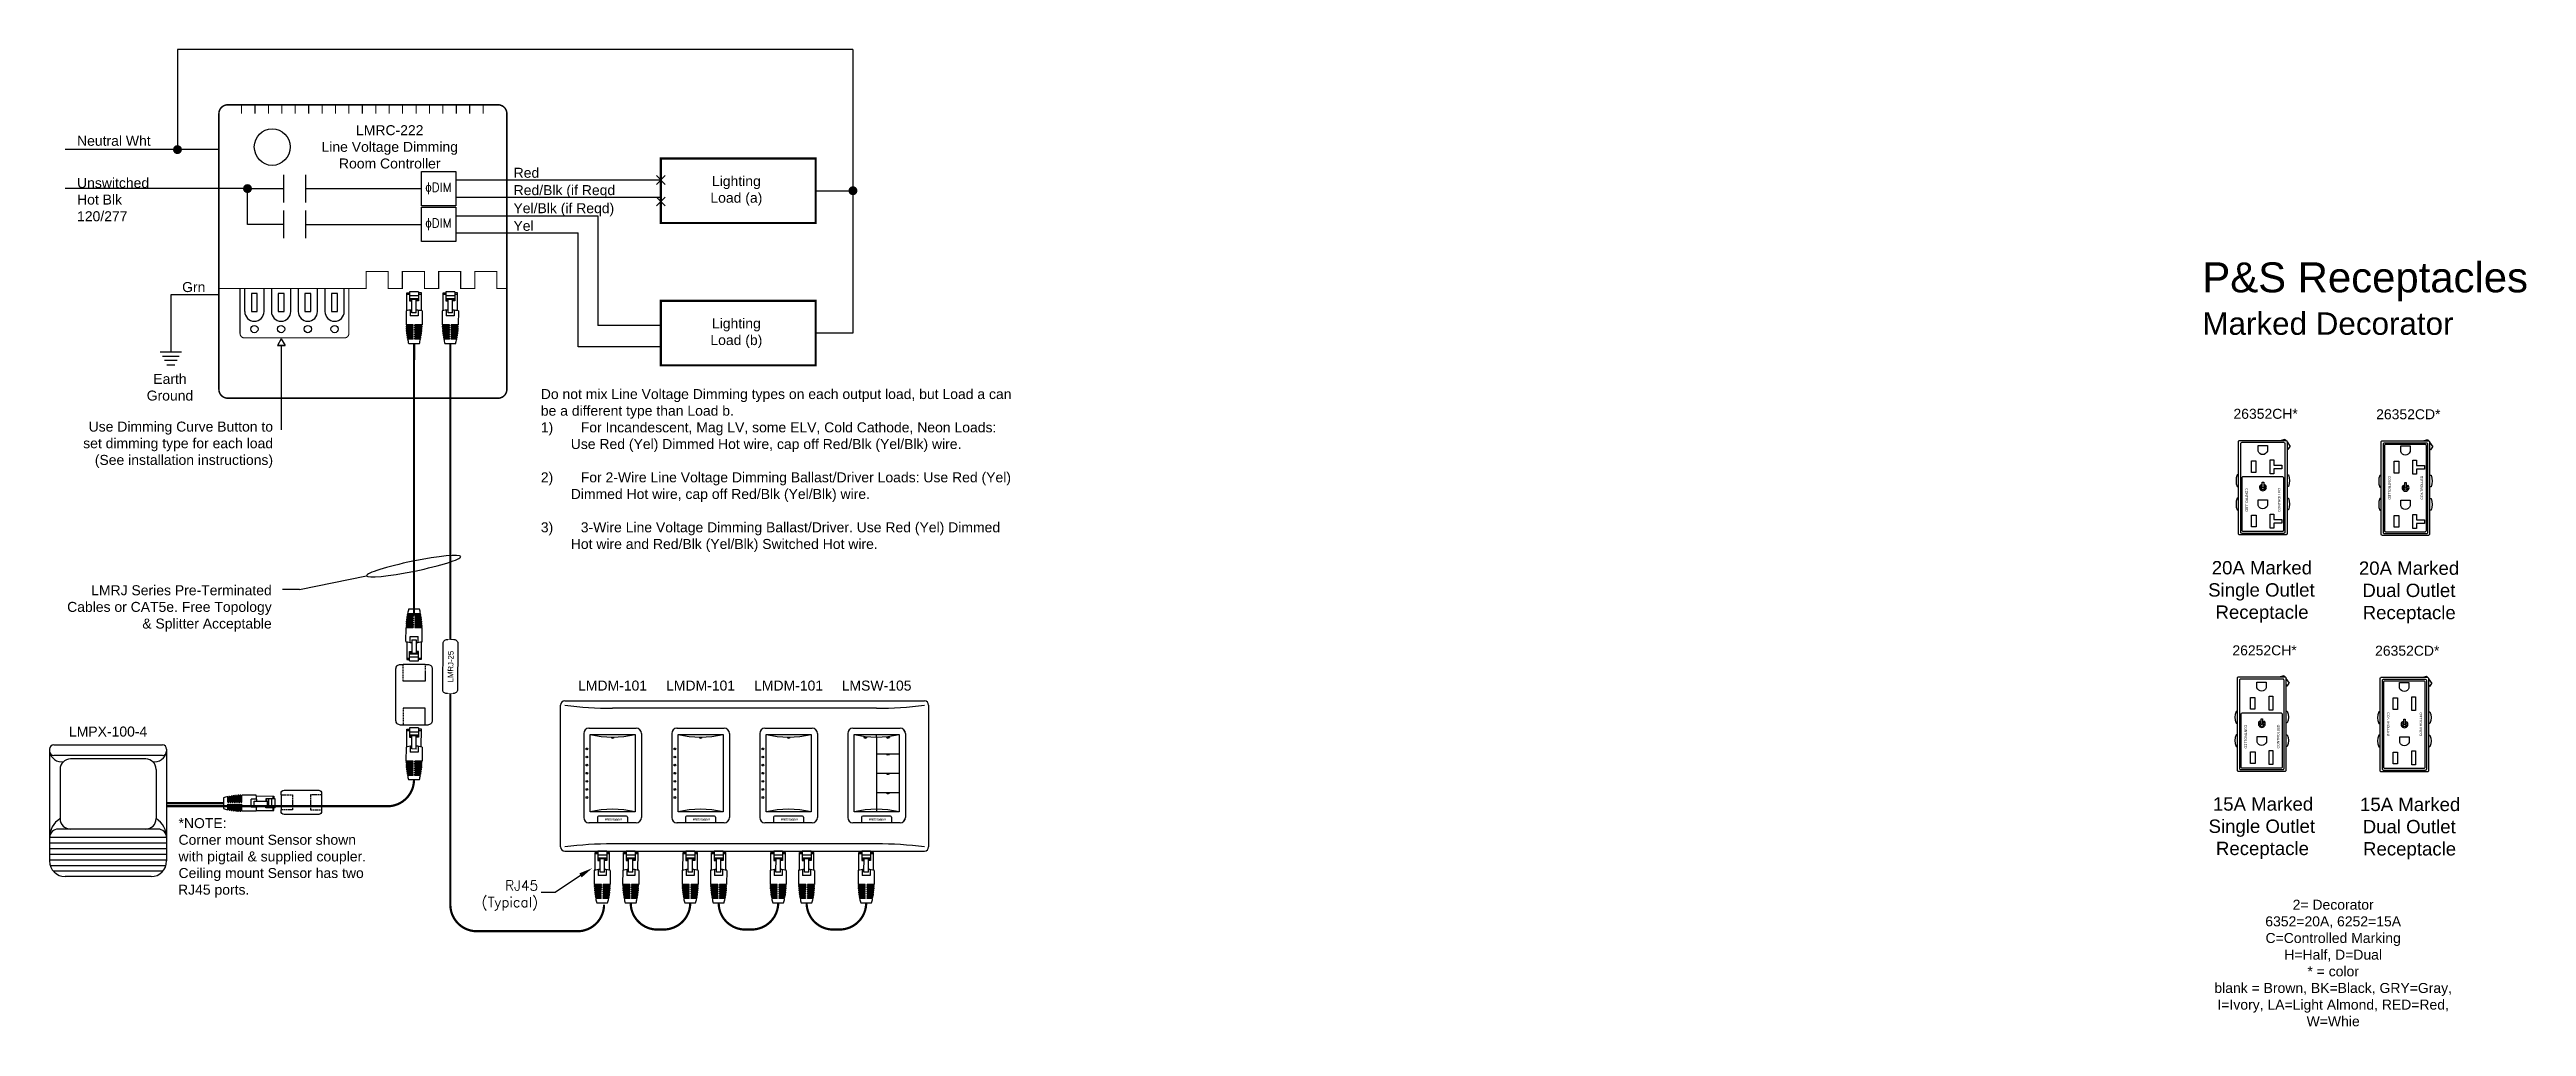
# Model space of a CAD drawing. Header units: inches. Extents: x 59 to 3361, y -1026 to 1732.
# Drawn here: x 509 to 1068, y 494 to 714 of the extents above; entities that cross this region are included whole.
import ezdxf
from ezdxf.enums import TextEntityAlignment as Align

# ---------------------------------------------------------------- set-up
doc = ezdxf.new("R2010")
doc.units = ezdxf.units.IN
doc.header["$MEASUREMENT"] = 0
doc.header["$PDMODE"] = 3
doc.linetypes.add('HIDDEN', pattern=[0.375, 0.25, -0.125])
doc.layers.add('WS_DETAIL', color=7, linetype='Continuous')
doc.styles.add('ARIAL', font='arial.ttf')
doc.styles.add('ROMANS', font='ROMANS.shx', dxfattribs={"height": 0.0625})

msp = doc.modelspace()

# ---------------------------------------------------------------- texts
at = {"style": 'ARIAL'}
for rotation, p in [(270, (1004.82, 612.89)), (90, (1011.59, 612.89)), (270, (1036.97, 615.66)), (90, (1043.73, 615.66)), (270, (1036.72, 562.4)), (90, (1043.49, 562.4)), (270, (1004.58, 559.63)), (90, (1011.35, 559.63))]:
    msp.add_text('CONTROLLED', height=0.561, rotation=rotation, dxfattribs=at).set_placement(p, align=Align.TOP_CENTER)
for s, height, p in [('*NOTE:', 2.249, (538.55, 539.01)), ('Corner mount Sensor shown', 2.2491, (538.55, 535.26)), ('with pigtail & supplied coupler.', 2.2491, (538.55, 531.51)), ('RJ45 ports.', 2.2491, (538.45, 524.02)), ('Ceiling mount Sensor has two', 2.2491, (538.55, 527.77))]:
    msp.add_text(s, height=height, dxfattribs=at).set_placement(p)
at = {"linetype": 'Continuous', "style": 'ARIAL'}
for s, insert, char_height, width, attachment_point in [('Neutral Wht', (515.69, 693.77), 2.2491, 37.2941, 4), ('Red', (614.06, 686.57), 2.249, 5.8059, 4), ('Unswitched\\PHot Blk\\P120/277', (515.69, 680.53), 2.249, 57.738, 4), ('Red/Blk (if Reqd', (614.06, 682.34), 2.2491, 30.9008, 4), ('Yel/Blk (if Reqd)', (614.02, 678.27), 2.2491, 23.825, 4), ('Yel', (614.02, 674.62), 2.249, 4.3065, 4), ('Use Dimming Curve Button to set dimming type for each load (See installation instructions)', (559.85, 630.55), 2.2491, 44.7928, 3), ('LMRJ Series Pre-Terminated \\PCables or CAT5e. Free Topology \\P& Splitter Acceptable', (559.55, 593.7), 2.2491, 55.8216, 3)]:
    msp.add_mtext(s, dxfattribs=dict(at, insert=insert, char_height=char_height, width=width, attachment_point=attachment_point))
at = {"style": 'ARIAL'}
for s, insert, char_height, width, attachment_point in [('Lighting Load (a)', (664.24, 685.84), 2.25, 12.1071, 2), ('Grn', (539.36, 660.83), 2.248, 35.2871, 4), ('Lighting Load (b)', (664.24, 653.79), 2.25, 12.1071, 2), ('Earth\\PGround', (536.62, 638.27), 2.248, 57.7149, 5), ('Do not mix Line Voltage Dimming types on each output load, but Load a can be a different type than Load b.\\P\\pi-6.75,l6.75;1)^IFor Incandescent, Mag LV, some ELV, Cold Cathode, Neon Loads: Use Red (Yel) Dimmed Hot wire, cap off Red/Blk (Yel/Blk) wire.\\P\\P2)^IFor 2-Wire Line Voltage Dimming Ballast/Driver Loads: Use Red (Yel) Dimmed Hot wire, cap off Red/Blk (Yel/Blk) wire.\\P\\P3)^I3-Wire Line Voltage Dimming Ballast/Driver. Use Red (Yel) Dimmed Hot wire and Red/Blk (Yel/Blk) Switched Hot wire.', (620.18, 637.88), 2.25, 106.2696, 1), ('26352CH*', (1008.81, 633.43), 2.25, 16.7368, 2), ('26352CD*', (1040.96, 633.33), 2.25, 16.7368, 2), ('26252CH*', (1008.57, 580.17), 2.25, 16.7368, 2), ('26352CD*', (1040.72, 580.08), 2.25, 16.7368, 2), ('2= Decorator\\P6352=20A, 6252=15A\\PC=Controlled Marking\\PH=Half, D=Dual\\P* = color\\Pblank = Brown, BK=Black, GRY=Gray, I=Ivory, LA=Light Almond, RED=Red, W=Whie', (1024.03, 522.89), 2.25, 64.3022, 2)]:
    msp.add_mtext(s, dxfattribs=dict(at, insert=insert, char_height=char_height, width=width, attachment_point=attachment_point))
at = {"attachment_point": 1, "style": 'ARIAL'}
for s, width, insert, char_height in [('\\pi8.7844;{\\H1.3333x;P&S Receptacles\\P\\pi16.842;}Marked Decorator', 89.8556, (985.77, 666.41), 5.0625), ('\\pi7.5999;20A Marked\\P\\pi6.7967;Single Outlet \\P\\pi8.4533;Receptacle', 37.3704, (989.07, 599.15), 3), ('\\pi4.1891;20A Marked \\P\\pi4.9688;Dual Outlet \\P\\pi5.0424;Receptacle', 30.5487, (1025.64, 599.05), 3), ('\\pi7.7667;15A Marked\\P\\pi6.7967;Single Outlet \\P\\pi8.4533;Receptacle', 37.3704, (989.16, 545.94), 3), ('\\pi4.3559;15A Marked \\P\\pi4.9688;Dual Outlet \\P\\pi5.0424;Receptacle', 30.5487, (1025.72, 545.85), 3)]:
    msp.add_mtext_dynamic_manual_height_columns(s, width=width, gutter_width=70, heights=[0], dxfattribs=dict(at, insert=insert, char_height=char_height))

# ---------------------------------------------------------------- blocks, each defined once
blk = doc.blocks.new('A$C28216DC1')
blk.add_lwpolyline([(22.84, 8.11), (17.13, 4.27), (13.98, 4.27)])
blk.add_solid([(23.11, 7.67), (22.56, 8.56), (25.52, 9.76)])
at = {"linetype": 'Continuous', "insert": (13.29, 3.59), "char_height": 2.25, "width": 37.309, "attachment_point": 6, "style": 'ROMANS'}
blk.add_mtext('\\pi29.81;RJ45\\P\\pi22.42;(Typical)', dxfattribs=at)
blk = doc.blocks.new('*U112')
for p, q in [((-1.64, 7.37), (-1.63, 11.37)), ((-1.63, 11.37), (-0.99, 11.37)), ((1, 11.65), (-0.99, 11.65)), ((-0.99, 11.65), (-0.99, 9.56)), ((1, 11.65), (1, 9.56)), ((1.65, 11.37), (1, 11.37)), ((1.64, 7.37), (1.65, 11.37)), ((-1.8, 7.34), (-1.81, 4.17)), ((-1.63, 11.09), (-0.99, 11.09)), ((-0.99, 10.79), (1, 10.79)), ((-0.99, 10.12), (1, 10.12)), ((-0.5, 9.76), (-0.99, 9.76)), ((-0.99, 9.56), (-0.5, 9.56)), ((-0.9, 7.49), (-0.9, 6.2)), ((0.9, 6.2), (-0.9, 6.2)), ((-0.5, 6.9), (-0.49, 10.12)), ((0.5, 6.89), (-0.5, 6.9)), ((0.51, 9.89), (-0.49, 9.89)), ((0.5, 6.89), (0.51, 10.12)), ((1, 9.56), (0.5, 9.56)), ((1, 9.76), (0.51, 9.76)), ((0.9, 7.49), (0.9, 6.2)), ((1, 11.09), (1.65, 11.09)), ((1.81, 7.33), (1.8, 4.16)), ((-0.21, 4.16), (-1.81, 4.17)), ((-0.21, 3.92), (-1.81, 3.92)), ((-0.21, 3.67), (-1.8, 3.67)), ((-0.21, 3.42), (-1.79, 3.43)), ((-0.21, 3.18), (-1.78, 3.18)), ((-0.22, 2.93), (-1.76, 2.93)), ((-0.22, 2.69), (-1.74, 2.69)), ((-0.22, 2.44), (-1.71, 2.44)), ((-0.22, 2.19), (-1.68, 2.19)), ((-0.22, 1.95), (-1.65, 1.95)), ((-0.22, 1.7), (-1.61, 1.7)), ((-0.22, 1.45), (-1.57, 1.45)), ((-0.22, 1.21), (-1.52, 1.21)), ((-0.22, 0.96), (-1.47, 0.96)), ((-1.21, 0), (1.21, 0)), ((-0.81, 3.67), (-0.82, 3.43)), ((-0.82, 3.18), (-0.82, 2.93)), ((-0.82, 2.69), (-0.82, 2.44)), ((-0.82, 2.19), (-0.82, 1.95)), ((-0.82, 1.7), (-0.82, 1.45)), ((-0.82, 1.21), (-0.82, 0.96)), ((-0.81, 4.16), (-0.81, 3.92)), ((-0.22, 2.93), (-0.21, 3.18)), ((-0.22, 2.44), (-0.22, 2.69)), ((-0.22, 1.95), (-0.22, 2.19)), ((-0.22, 1.45), (-0.22, 1.7)), ((-0.22, 0.96), (-0.22, 1.21)), ((-0.21, 3.92), (-0.21, 4.16)), ((-0.21, 3.42), (-0.21, 3.67)), ((0.2, 1.95), (0.2, 2.19)), ((1.67, 2.19), (0.2, 2.19)), ((1.64, 1.94), (0.2, 1.95)), ((0.2, 1.45), (0.2, 1.7)), ((1.6, 1.7), (0.2, 1.7)), ((1.55, 1.45), (0.2, 1.45)), ((0.2, 0.96), (0.2, 1.21)), ((1.51, 1.2), (0.2, 1.21)), ((1.45, 0.96), (0.2, 0.96)), ((0.21, 3.92), (0.21, 4.16)), ((1.8, 4.16), (0.21, 4.16)), ((1.8, 3.91), (0.21, 3.92)), ((0.21, 3.42), (0.21, 3.67)), ((1.79, 3.67), (0.21, 3.67)), ((1.78, 3.42), (0.21, 3.42)), ((0.21, 2.93), (0.21, 3.18)), ((1.77, 3.18), (0.21, 3.18)), ((1.75, 2.93), (0.21, 2.93)), ((0.21, 2.44), (0.21, 2.68)), ((1.73, 2.68), (0.21, 2.68)), ((1.7, 2.44), (0.21, 2.44)), ((0.8, 1.7), (0.8, 1.45)), ((0.8, 1.21), (0.8, 0.96)), ((0.81, 4.16), (0.81, 3.92)), ((0.81, 3.67), (0.81, 3.42)), ((0.81, 3.18), (0.81, 2.93)), ((0.81, 2.68), (0.81, 2.44)), ((0.81, 2.19), (0.81, 1.94))]:
    blk.add_line(p, q)
for centre, radius, start, end in [((-0.01, -0.65), 8.19, 93.4212, 102.6603), ((-0.01, -0.65), 8.19, 77.1781, 86.4172), ((13.26, 4.15), 15.07, 180.8562, 181.7934), ((13.26, 4.15), 15.07, 182.7312, 183.6696), ((13.26, 4.15), 15.07, 184.6091, 185.5499), ((13.26, 4.15), 15.07, 186.4922, 187.4363), ((13.26, 4.15), 15.07, 188.3824, 189.3309), ((13.26, 4.15), 15.07, 190.282, 191.2359), ((13.26, 4.15), 15.07, 192.1931, 195.9571), ((-13.27, 4.18), 15.07, 343.8813, 347.6453), ((-13.27, 4.18), 15.07, 348.6025, 349.5565), ((-13.27, 4.18), 15.07, 350.5075, 351.456), ((-13.27, 4.18), 15.07, 352.4021, 353.3462), ((-13.27, 4.18), 15.07, 354.2885, 355.2293), ((-13.27, 4.18), 15.07, 356.1688, 357.1073), ((-13.27, 4.18), 15.07, 358.045, 358.9822)]:
    blk.add_arc(centre, radius, start, end)
blk = doc.blocks.new('*U115')
for p, q in [((1.21, 0), (-1.21, 0)), ((-1.81, -7.33), (-1.8, -4.16)), ((-1.8, -3.91), (-0.21, -3.92)), ((-1.8, -4.16), (-0.21, -4.16)), ((-1.79, -3.67), (-0.21, -3.67)), ((-1.78, -3.42), (-0.21, -3.42)), ((-1.77, -3.18), (-0.21, -3.18)), ((-1.75, -2.93), (-0.21, -2.93)), ((-1.73, -2.68), (-0.21, -2.68)), ((-1.7, -2.44), (-0.21, -2.44)), ((-1.67, -2.19), (-0.2, -2.19)), ((-1.64, -1.94), (-0.2, -1.95)), ((-1.6, -1.7), (-0.2, -1.7)), ((-1.55, -1.45), (-0.2, -1.45)), ((-1.51, -1.2), (-0.2, -1.21)), ((-1.45, -0.96), (-0.2, -0.96)), ((-0.81, -2.19), (-0.81, -1.94)), ((-0.81, -2.68), (-0.81, -2.44)), ((-0.81, -3.18), (-0.81, -2.93)), ((-0.81, -3.67), (-0.81, -3.42)), ((-0.81, -4.16), (-0.81, -3.92)), ((-0.8, -1.21), (-0.8, -0.96)), ((-0.8, -1.7), (-0.8, -1.45)), ((-0.21, -2.44), (-0.21, -2.68)), ((-0.21, -2.93), (-0.21, -3.18)), ((-0.21, -3.42), (-0.21, -3.67)), ((-0.21, -3.92), (-0.21, -4.16)), ((-0.2, -0.96), (-0.2, -1.21)), ((-0.2, -1.45), (-0.2, -1.7)), ((-0.2, -1.95), (-0.2, -2.19)), ((0.22, -2.93), (0.21, -3.18)), ((0.21, -3.18), (1.78, -3.18)), ((0.21, -3.42), (1.79, -3.43)), ((0.21, -3.42), (0.21, -3.67)), ((0.21, -3.67), (1.8, -3.67)), ((0.21, -3.92), (1.81, -3.92)), ((0.21, -3.92), (0.21, -4.16)), ((0.21, -4.16), (1.81, -4.17)), ((0.22, -0.96), (1.47, -0.96)), ((0.22, -0.96), (0.22, -1.21)), ((0.22, -1.21), (1.52, -1.21)), ((0.22, -1.45), (1.57, -1.45)), ((0.22, -1.45), (0.22, -1.7)), ((0.22, -1.7), (1.61, -1.7)), ((0.22, -1.95), (1.65, -1.95)), ((0.22, -1.95), (0.22, -2.19)), ((0.22, -2.19), (1.68, -2.19)), ((0.22, -2.44), (1.71, -2.44)), ((0.22, -2.44), (0.22, -2.69)), ((0.22, -2.69), (1.74, -2.69)), ((0.22, -2.93), (1.76, -2.93)), ((0.81, -3.67), (0.82, -3.43)), ((0.81, -4.16), (0.81, -3.92)), ((0.82, -1.21), (0.82, -0.96)), ((0.82, -1.7), (0.82, -1.45)), ((0.82, -2.19), (0.82, -1.95)), ((0.82, -2.69), (0.82, -2.44)), ((0.82, -3.18), (0.82, -2.93)), ((1.8, -7.34), (1.81, -4.17)), ((-1.64, -7.37), (-1.65, -11.37)), ((-1, -11.09), (-1.65, -11.09)), ((-1, -11.65), (-1, -9.56)), ((-1, -9.56), (-0.5, -9.56)), ((-1, -9.76), (-0.51, -9.76)), ((0.99, -10.12), (-1, -10.12)), ((0.99, -10.79), (-1, -10.79)), ((-0.9, -7.49), (-0.9, -6.2)), ((-0.9, -6.2), (0.9, -6.2)), ((-0.5, -6.89), (-0.51, -10.12)), ((-0.51, -9.89), (0.49, -9.89)), ((-0.5, -6.89), (0.5, -6.9)), ((0.5, -6.9), (0.49, -10.12)), ((0.99, -9.56), (0.5, -9.56)), ((0.5, -9.76), (0.99, -9.76)), ((0.9, -7.49), (0.9, -6.2)), ((0.99, -11.65), (0.99, -9.56)), ((1.63, -11.09), (0.99, -11.09)), ((1.64, -7.37), (1.63, -11.37)), ((-1.65, -11.37), (-1, -11.37)), ((-1, -11.65), (0.99, -11.65)), ((1.63, -11.37), (0.99, -11.37))]:
    blk.add_line(p, q)
for centre, radius, start, end in [((13.27, -4.18), 15.07, 163.8813, 167.6453), ((13.27, -4.18), 15.07, 178.045, 178.9822), ((13.27, -4.18), 15.07, 176.1688, 177.1073), ((13.27, -4.18), 15.07, 174.2885, 175.2293), ((13.27, -4.18), 15.07, 172.4021, 173.3462), ((13.27, -4.18), 15.07, 170.5075, 171.456), ((13.27, -4.18), 15.07, 168.6025, 169.5565), ((-13.26, -4.15), 15.07, 12.1931, 15.9571), ((-13.26, -4.15), 15.07, 10.282, 11.2359), ((-13.26, -4.15), 15.07, 8.3824, 9.3309), ((-13.26, -4.15), 15.07, 6.4922, 7.4363), ((-13.26, -4.15), 15.07, 4.6091, 5.5499), ((-13.26, -4.15), 15.07, 2.7312, 3.6696), ((-13.26, -4.15), 15.07, 0.8562, 1.7934), ((0.01, 0.65), 8.19, 257.1781, 266.4172), ((0.01, 0.65), 8.19, 273.4212, 282.6603)]:
    blk.add_arc(centre, radius, start, end)
blk = doc.blocks.new('*U133')
at = {"linetype": 'HIDDEN'}
for p, q in [((-6.83, 2.48), (-3.03, 2.48)), ((-3.03, 2.48), (-3.03, -2.48)), ((6.83, 2.48), (3.03, 2.48)), ((3.03, 2.48), (3.03, -2.48)), ((-3.03, -2.48), (-6.83, -2.48)), ((3.03, -2.48), (6.83, -2.48))]:
    blk.add_line(p, q, dxfattribs=at)
for p, q in [((-6.83, 2.48), (-6.83, -2.48)), ((6.83, 2.48), (6.83, -2.48))]:
    blk.add_line(p, q)
for points in [[(-6.83, 2.48), (-6.83, 3.08, -0.414214), (-5.83, 4.08), (5.83, 4.08, -0.414214), (6.83, 3.08), (6.83, 2.48)], [(6.83, -2.48), (6.83, -3.08, -0.414214), (5.83, -4.08), (-5.83, -4.08, -0.414214), (-6.83, -3.08), (-6.83, -2.48)]]:
    blk.add_lwpolyline(points, format="xyb")
blk = doc.blocks.new('*U187')
for p, q in [((-13.2, 12.65), (-13.2, 12.23)), ((-13.19, 12.12), (-13.19, -12.51)), ((-12.23, 13.61), (12.23, 13.61)), ((12.23, 11.27), (-12.23, 11.27)), ((13.19, 12.65), (13.19, 12.23)), ((13.19, 12.12), (13.19, -12.51)), ((-10.83, 8.12), (-10.83, -2.98)), ((8.48, 10.46), (-8.48, 10.46)), ((10.82, 8.12), (10.82, -2.98)), ((11.23, -5.33), (-11.23, -5.33)), ((13.19, -7.24), (-13.19, -7.24)), ((13.19, -8.51), (-13.19, -8.51)), ((13.19, -9.77), (-13.19, -9.77)), ((13.19, -11.04), (-13.19, -11.04)), ((13.19, -12.31), (-13.19, -12.31)), ((13.02, -13.58), (-13.02, -13.58)), ((12.3, -14.84), (-12.3, -14.84)), ((9.68, -16.02), (-9.68, -16.02))]:
    blk.add_line(p, q)
at = {"const_width": 0.5}
blk.add_lwpolyline([(13.19, 0.49), (26, 0.49)], dxfattribs=at)
for centre, radius, start, end in [((-12.23, 12.65), 0.965, 90, 180), ((-12.23, 12.23), 0.965, 180, 270), ((-10.51, 12.56), 2.72, 189.3383, 280.3118), ((10.5, 12.56), 2.72, 259.6882, 350.6617), ((12.23, 12.65), 0.965, 0, 90), ((12.23, 12.23), 0.965, 270, 0), ((-8.48, 8.12), 2.34, 90, 180), ((8.48, 8.12), 2.34, 0, 90), ((-8.13, -7.26), 5.06, 122.1791, 180.2423), ((-11.23, -7.28), 1.96, 90, 180), ((-8.48, -2.98), 2.34, 180, 270), ((8.48, -2.98), 2.34, 270, 0), ((8.13, -7.26), 5.06, 359.7577, 57.8209), ((11.23, -7.28), 1.96, 0, 90), ((-9.68, -12.51), 3.51, 180, 270), ((9.68, -12.51), 3.51, 270, 0)]:
    blk.add_arc(centre, radius, start, end)
at = {"rotation": 270}
blk.add_blockref('*U112', (26, 0.49), dxfattribs=at)
at = {"xscale": 0.6687071920106525, "yscale": 0.6687071920106525, "zscale": 0.6687071920106525}
blk.add_blockref('*U133', (43.55, 0.69), dxfattribs=at)
at = {"insert": (0, 17.76), "char_height": 2.25, "width": 40.9705, "attachment_point": 2, "style": 'ARIAL'}
blk.add_mtext('LMPX-100-4', dxfattribs=at)
blk = doc.blocks.new('WallPlate4Gang')
for p, q in [((-39.66, 33.84), (-18.14, 33.84)), ((-19.83, 33.84), (21.52, 33.84)), ((0, 33.84), (41.35, 33.84)), ((-40.62, 0.96), (-40.62, 32.88)), ((30.59, 32.2), (-28.9, 32.2)), ((42.31, 32.88), (42.31, 0.96)), ((-35.39, 26.52), (-35.39, 7.57)), ((-34.21, 27.7), (-23.58, 27.7)), ((-22.4, 26.52), (-22.4, 7.57)), ((-15.56, 26.52), (-15.56, 7.57)), ((-14.38, 27.7), (-3.75, 27.7)), ((-2.57, 26.52), (-2.57, 7.57)), ((4.26, 26.52), (4.26, 7.57)), ((5.44, 27.7), (16.08, 27.7)), ((17.26, 26.52), (17.26, 7.57)), ((24.09, 26.52), (24.09, 7.57)), ((25.27, 27.7), (35.9, 27.7)), ((37.08, 26.52), (37.08, 7.57)), ((-23.58, 6.39), (-34.21, 6.39)), ((-3.75, 6.39), (-14.38, 6.39)), ((16.08, 6.39), (5.44, 6.39)), ((35.9, 6.39), (25.27, 6.39)), ((-39.66, 0), (-18.14, 0)), ((30.59, 1.64), (-28.9, 1.64)), ((-19.83, 0), (21.52, 0)), ((0, 0), (41.35, 0))]:
    blk.add_line(p, q)
for centre, radius, start, end in [((-39.66, 32.88), 0.96, 90, 180), ((41.35, 32.88), 0.96, 0, 90), ((-28.9, 117.54), 85.35, 262.7571, 270), ((30.59, 117.54), 85.35, 270, 277.2429), ((-34.21, 26.52), 1.18, 90, 180), ((-23.58, 26.52), 1.18, 0, 90), ((-14.38, 26.52), 1.18, 90, 180), ((-3.75, 26.52), 1.18, 0, 90), ((5.44, 26.52), 1.18, 90, 180), ((16.08, 26.52), 1.18, 0, 90), ((25.27, 26.52), 1.18, 90, 180), ((35.9, 26.52), 1.18, 0, 90), ((-34.21, 7.57), 1.18, 180, 270), ((-23.58, 7.57), 1.18, 270, 0), ((-14.38, 7.57), 1.18, 180, 270), ((-3.75, 7.57), 1.18, 270, 0), ((5.44, 7.57), 1.18, 180, 270), ((16.08, 7.57), 1.18, 270, 0), ((25.27, 7.57), 1.18, 180, 270), ((35.9, 7.57), 1.18, 270, 0), ((-39.66, 0.96), 0.96, 180, 270), ((-28.9, -83.7), 85.35, 90, 97.2429), ((30.59, -83.7), 85.35, 82.7571, 90), ((41.35, 0.96), 0.96, 270, 0)]:
    blk.add_arc(centre, radius, start, end)
blk = doc.blocks.new('*U114')
blk.add_blockref('WallPlate4Gang', (28.9, 0))
blk = doc.blocks.new('*U285')
for p, q in [((-6.5, 20.13), (-6.5, 1.18)), ((-5.32, 21.31), (5.32, 21.31)), ((-5.07, 2.44), (-5.07, 19.89)), ((-5.07, 19.89), (5.07, 19.89)), ((-5.07, 19.89), (5.07, 19.89)), ((-0.33, 19.29), (-0.33, 19.19)), ((0.33, 19.29), (0.33, 19.19)), ((5.07, 19.89), (5.07, 2.44)), ((6.5, 20.13), (6.5, 1.18)), ((5.32, 0), (-5.32, 0)), ((5.07, 2.44), (-5.07, 2.44)), ((5.07, 2.44), (-5.07, 2.44)), ((-3.38, 1.24), (-3.38, 0)), ((3.14, 1.48), (-3.14, 1.48)), ((3.38, 1.24), (3.38, 0))]:
    blk.add_line(p, q)
for centre in [(-5.78, 16.63), (-5.78, 14.81), (-5.78, 12.99), (-5.78, 11.16), (-5.78, 9.34), (-5.78, 7.52), (-5.78, 5.7)]:
    blk.add_circle(centre, 0.199)
for centre, radius, start, end in [((-5.32, 20.13), 1.18, 90, 180), ((0, 41.25), 21.96, 256.6482, 283.3518), ((0, 19.73), 0.639, 238.6629, 301.3371), ((5.32, 20.13), 1.18, 0, 90), ((-5.32, 1.18), 1.18, 180, 270), ((0, -18.92), 21.96, 76.6482, 103.3518), ((-3.14, 1.24), 0.239, 90, 180), ((3.14, 1.24), 0.239, 0, 90), ((5.32, 1.18), 1.18, 270, 0)]:
    blk.add_arc(centre, radius, start, end)
at = {"style": 'ARIAL'}
for s, insert, char_height, width, attachment_point in [('LMDM-101', (0, 32.02), 2.25, 40.9705, 2), ('{\\fArial|b1|i1|c0|p34;Wattstopper}', (-1.79, 1.04), 0.4798, 3.7953, 1)]:
    blk.add_mtext(s, dxfattribs=dict(at, insert=insert, char_height=char_height, width=width, attachment_point=attachment_point))
blk = doc.blocks.new('*U286')
for p, q in [((-6.5, 20.13), (-6.5, 1.18)), ((-5.32, 21.31), (5.32, 21.31)), ((-5.07, 2.44), (-5.07, 19.89)), ((-5.07, 19.89), (5.07, 19.89)), ((-2.87, 19.29), (-2.87, 19.19)), ((-2.2, 19.29), (-2.87, 19.29)), ((-2.2, 19.29), (-2.2, 19.19)), ((0, 19.29), (0, 19.89)), ((0, 19.29), (0, 3.04)), ((2.2, 19.29), (2.2, 19.19)), ((2.2, 19.29), (2.87, 19.29)), ((2.87, 19.29), (2.87, 19.19)), ((5.07, 19.89), (5.07, 2.44)), ((6.5, 20.13), (6.5, 1.18)), ((0, 15.52), (5.07, 15.52)), ((0, 11.16), (5.07, 11.16)), ((2.2, 15.52), (2.2, 15.42)), ((2.2, 11.16), (2.2, 11.06)), ((2.87, 15.52), (2.87, 15.42)), ((2.87, 11.16), (2.87, 11.06)), ((0, 6.8), (5.07, 6.8)), ((2.2, 6.8), (2.2, 6.7)), ((2.87, 6.8), (2.87, 6.7)), ((5.32, 0), (-5.32, 0)), ((5.07, 2.44), (-5.07, 2.44)), ((-3.38, 1.24), (-3.38, 0)), ((3.14, 1.48), (-3.14, 1.48)), ((0, 3.04), (0, 2.44)), ((3.38, 1.24), (3.38, 0))]:
    blk.add_line(p, q)
for centre, radius, start, end in [((-5.32, 20.13), 1.18, 90, 180), ((0, 41.25), 21.96, 256.6482, 283.3518), ((-2.54, 19.73), 0.639, 238.6629, 301.3371), ((2.54, 19.73), 0.639, 238.6629, 301.3371), ((5.32, 20.13), 1.18, 0, 90), ((2.54, 15.96), 0.639, 238.6629, 301.3371), ((2.54, 11.6), 0.639, 238.6629, 301.3371), ((2.54, 7.24), 0.639, 238.6629, 301.3371), ((-5.32, 1.18), 1.18, 180, 270), ((0, -18.92), 21.96, 76.6482, 103.3518), ((-3.14, 1.24), 0.239, 90, 180), ((3.14, 1.24), 0.239, 0, 90), ((5.32, 1.18), 1.18, 270, 0)]:
    blk.add_arc(centre, radius, start, end)
at = {"style": 'ARIAL'}
for s, insert, char_height, width, attachment_point in [('LMSW-105', (0, 32.02), 2.25, 40.9705, 2), ('{\\fArial|b1|i1|c0|p34;Wattstopper}', (-1.79, 1.04), 0.4798, 3.7953, 1)]:
    blk.add_mtext(s, dxfattribs=dict(at, insert=insert, char_height=char_height, width=width, attachment_point=attachment_point))
blk = doc.blocks.new('*U132')
at = {"linetype": 'HIDDEN'}
for p, q in [((-2.48, 3.03), (-2.48, 6.83)), ((2.48, 6.83), (2.48, 3.03)), ((2.48, 3.03), (-2.48, 3.03)), ((2.48, -3.03), (-2.48, -3.03)), ((-2.48, -3.03), (-2.48, -6.83)), ((2.48, -6.83), (2.48, -3.03))]:
    blk.add_line(p, q, dxfattribs=at)
for p, q in [((2.48, 6.83), (-2.48, 6.83)), ((2.48, -6.83), (-2.48, -6.83))]:
    blk.add_line(p, q)
for points in [[(-2.48, -6.83), (-3.08, -6.83, -0.414214), (-4.08, -5.83), (-4.08, 5.83, -0.414214), (-3.08, 6.83), (-2.48, 6.83)], [(2.48, 6.83), (3.08, 6.83, -0.414214), (4.08, 5.83), (4.08, -5.83, -0.414214), (3.08, -6.83), (2.48, -6.83)]]:
    blk.add_lwpolyline(points, format="xyb")
blk = doc.blocks.new('*U134')
at = {"layer": 'WS_DETAIL', "const_width": 0.5}
for points in [[(0, 132.37), (0, 6)], [(34.64, 6), (34.64, 6)], [(6, 0), (28.64, 0)]]:
    blk.add_lwpolyline(points, dxfattribs=at)
for points in [[(0, 6, 0.414214), (6, 0)], [(28.64, 0, 0.414214), (34.64, 6)]]:
    blk.add_lwpolyline(points, format="xyb", dxfattribs=at)
blk = doc.blocks.new('*U246')
blk.add_lwpolyline([(-1.72, -5.19), (-1.6, 5.23, -0.414214), (-0.72, 6.09), (0.85, 6.08, -0.414214), (1.72, 5.19), (1.6, -5.23, -0.414214), (0.72, -6.09), (-0.85, -6.08, -0.414214)], format="xyb", close=True)
at = {"insert": (0.08, 0), "char_height": 1.25, "attachment_point": 5, "rotation": 89.3498, "style": 'ARIAL', "bg_fill": 3, "box_fill_scale": 1, "bg_fill_color": 256, "bg_fill_transparency": 0}
blk.add_mtext_dynamic_manual_height_columns('LMRJ-25', width=12.0337, gutter_width=70, heights=[0], dxfattribs=at)
blk = doc.blocks.new('*U178')
for p, q in [((-17.89, 50.31), (-17.89, 44.1)), ((-17.89, 50.31), (-17.89, 44.1)), ((-12.94, 50.31), (-12.94, 44.1)), ((-12.94, 50.31), (-12.94, 44.1)), ((-26, 47.2), (-17.89, 47.2)), ((-12.94, 47.2), (13.17, 47.2)), ((-17.89, 42.25), (-17.89, 36.04)), ((-17.89, 42.25), (-17.89, 36.04)), ((-12.95, 39.14), (13.17, 39.14)), ((-12.94, 42.25), (-12.94, 36.04)), ((-12.94, 42.25), (-12.94, 36.04)), ((-26.64, 24.72), (-26.64, 19.51)), ((-22.27, 19.51), (-22.27, 24.72)), ((-20.61, 24.72), (-20.61, 19.51)), ((-16.25, 19.51), (-16.25, 24.72)), ((-14.58, 24.72), (-14.58, 19.51)), ((-10.22, 19.51), (-10.22, 24.72)), ((-8.56, 24.72), (-8.56, 19.51)), ((-4.19, 19.51), (-4.19, 24.72))]:
    blk.add_line(p, q)
for points, const_width in [([(-0.09, 66.07), (30.45, 66.07, -0.414214), (32.44, 64.07), (32.44, 2, -0.414214), (30.45, 0), (-30.45, 0, -0.414214), (-32.44, 2), (-32.44, 64.07, -0.414214), (-30.45, 66.07), (-0.09, 66.07)], 0.343), ([(-27.68, 24.72), (-27.68, 14.58, 0.414214), (-26.68, 13.58), (-4.15, 13.58, 0.414214), (-3.15, 14.58), (-3.15, 24.72)], 0.25)]:
    blk.add_lwpolyline(points, format="xyb", dxfattribs=dict(const_width=const_width))
at = {"const_width": 0.25}
for points in [[(-27.34, 64.06), (-27.34, 66.07)], [(-24.32, 64.06), (-24.32, 66.07)], [(-21.29, 64.06), (-21.29, 66.07)], [(-18.27, 64.06), (-18.27, 66.07)], [(-15.24, 64.06), (-15.24, 66.07)], [(-12.22, 64.06), (-12.22, 66.07)], [(-9.19, 64.06), (-9.19, 66.07)], [(-6.17, 64.06), (-6.17, 66.07)], [(-3.15, 64.06), (-3.15, 66.07)], [(-0.12, 64.06), (-0.12, 66.07)], [(2.9, 64.06), (2.9, 66.07)], [(5.93, 64.06), (5.93, 66.07)], [(8.95, 64.06), (8.95, 66.07)], [(11.98, 64.06), (11.98, 66.07)], [(15, 64.06), (15, 66.07)], [(18.03, 64.06), (18.03, 66.07)], [(21.05, 64.06), (21.05, 66.07)], [(24.07, 64.06), (24.07, 66.07)], [(27.1, 64.06), (27.1, 66.07)], [(32.44, 24.72), (30.2, 24.72), (30.2, 28.51), (25.24, 28.51), (25.24, 24.72), (22.03, 24.72), (22.03, 28.51), (17.07, 28.51), (17.07, 24.72), (13.86, 24.72), (13.86, 28.51), (8.9, 28.51), (8.9, 24.72), (5.69, 24.72), (5.69, 28.51), (0.73, 28.51), (0.73, 24.72), (-32.44, 24.72)]]:
    blk.add_lwpolyline(points, dxfattribs=at)
for points in [[(-20.43, 52.43), (-21.24, 52.51), (-21.99, 52.75), (-22.67, 53.13), (-23.27, 53.64), (-23.77, 54.26), (-24.14, 54.98), (-24.38, 55.78), (-24.46, 56.64), (-24.46, 56.64), (-24.38, 57.45), (-24.14, 58.2), (-23.77, 58.89), (-23.27, 59.49), (-22.67, 59.98), (-21.99, 60.36), (-21.24, 60.59), (-20.43, 60.68), (-20.43, 60.68), (-19.63, 60.59), (-18.87, 60.36), (-18.19, 59.98), (-17.59, 59.49), (-17.09, 58.89), (-16.72, 58.2), (-16.48, 57.45), (-16.4, 56.64), (-16.4, 56.64), (-16.48, 55.78), (-16.72, 54.98), (-17.09, 54.26), (-17.59, 53.64), (-18.19, 53.13), (-18.87, 52.75), (-19.63, 52.51), (-20.43, 52.43), (-20.43, 52.43), (-20.43, 52.43)], [(-17.89, 39.14), (-26, 39.14), (-26, 47.2)]]:
    blk.add_lwpolyline(points)
for points in [[(13.17, 51.08), (20.92, 51.08), (20.92, 43.33), (13.17, 43.33)], [(13.17, 43.02), (20.92, 43.02), (20.92, 35.27), (13.17, 35.27)], [(-25.12, 19.51), (-23.79, 19.51), (-23.79, 23.54), (-25.12, 23.54)], [(-19.09, 19.51), (-17.77, 19.51), (-17.77, 23.54), (-19.09, 23.54)], [(-13.06, 19.51), (-11.74, 19.51), (-11.74, 23.54), (-13.06, 23.54)], [(-7.04, 19.51), (-5.71, 19.51), (-5.71, 23.54), (-7.04, 23.54)]]:
    blk.add_lwpolyline(points, close=True)
at = {"const_width": 1}
blk.add_lwpolyline([(-26.5, 47.2, 1), (-25.5, 47.2, 1)], format="xyb", close=True, dxfattribs=at)
for centre in [(-24.45, 15.57), (-18.43, 15.57), (-12.4, 15.57), (-6.37, 15.57)]:
    blk.add_circle(centre, 0.819)
for centre in [(-24.45, 19.51), (-18.43, 19.51), (-12.4, 19.51), (-6.37, 19.51)]:
    blk.add_arc(centre, 2.18, 180, 0)
at = {"insert": (6.05, 61.48), "char_height": 2.25, "width": 40.9705, "attachment_point": 2, "style": 'ARIAL'}
blk.add_mtext('LMRC-222\\PLine Voltage Dimming\\PRoom Controller', dxfattribs=at)
at = {"linetype": 'Continuous', "char_height": 2, "width": 5.8059, "attachment_point": 5, "style": 'ROMANS'}
for insert in [(17.05, 47.2), (17.05, 39.14)]:
    blk.add_mtext('ɸDIM', dxfattribs=dict(at, insert=insert))

# ---------------------------------------------------------------- linework, layer by layer
for p, q in [((690.51, 714.33), (538.31, 714.33)), ((538.31, 714.33), (538.31, 691.8)), ((690.51, 714.33), (538.31, 714.33)), ((647.23, 689.81), (647.23, 675.27)), ((601.01, 684.96), (628.58, 684.96)), ((601.01, 684.96), (647.23, 684.96)), ((601.01, 681.09), (647.23, 681.09)), ((682.12, 682.54), (690.51, 682.54)), ((601.01, 676.9), (633.06, 676.9)), ((633.06, 676.9), (633.06, 652.22)), ((601.01, 673.03), (628.58, 673.03)), ((628.58, 647.38), (628.58, 673.03)), ((561.71, 649.16), (560.85, 647.68)), ((560.85, 647.68), (562.57, 647.68)), ((562.57, 647.68), (560.85, 647.68)), ((561.71, 649.16), (562.57, 647.68)), ((561.71, 647.68), (561.71, 628.69)), ((647.23, 652.22), (633.06, 652.22)), ((534.42, 646.27), (539.24, 646.27)), ((534.94, 645.26), (538.72, 645.26)), ((535.39, 644.38), (538.27, 644.38)), ((535.93, 643.37), (537.73, 643.37)), ((647.23, 647.38), (628.58, 647.38)), ((1012.39, 626.39), (1013.19, 626.6)), ((1012.43, 626.32), (1012.39, 626.39)), ((1013.19, 626.6), (1013.39, 626.32)), ((1013.63, 625.98), (1014.37, 624.94)), ((1044.53, 626.29), (1045.34, 626.5)), ((1044.57, 626.23), (1044.53, 626.29)), ((1045.34, 626.5), (1045.53, 626.23)), ((1045.77, 625.89), (1046.51, 624.85)), ((1013.63, 624.63), (1013.9, 624.25)), ((1013.9, 624.25), (1014.37, 624.94)), ((1045.77, 624.53), (1046.04, 624.16)), ((1046.04, 624.16), (1046.51, 624.85)), ((1007.89, 616.13), (1007.72, 616.35)), ((1008.51, 616.13), (1008.68, 616.35)), ((1040.04, 616.03), (1039.86, 616.26)), ((1040.65, 616.03), (1040.82, 616.26)), ((565.84, 592.76), (561.95, 592.76)), ((1012.15, 573.13), (1012.95, 573.34)), ((1012.19, 573.07), (1012.15, 573.13)), ((1012.95, 573.34), (1013.15, 573.07)), ((1013.39, 572.72), (1014.13, 571.68)), ((1013.39, 571.37), (1013.66, 570.99)), ((1013.66, 570.99), (1014.13, 571.68)), ((1044.29, 573.03), (1045.09, 573.25)), ((1044.33, 572.97), (1044.29, 573.03)), ((1045.09, 573.25), (1045.29, 572.97)), ((1045.53, 572.63), (1046.27, 571.59)), ((1045.53, 571.28), (1045.8, 570.9)), ((1045.8, 570.9), (1046.27, 571.59)), ((1007.65, 562.87), (1007.48, 563.09)), ((1008.27, 562.87), (1008.44, 563.09)), ((1039.79, 562.78), (1039.62, 563)), ((1040.41, 562.78), (1040.58, 563))]:
    msp.add_line(p, q)
at = {"linetype": 'Continuous'}
msp.add_line((565.84, 592.76), (580.94, 595.84), dxfattribs=at)
for points in [[(690.51, 714.33), (690.51, 650.49), (682.12, 650.49)], [(547.64, 691.8), (513.01, 691.8)], [(554.09, 683.03), (513.01, 683.03)], [(547.64, 659.1), (536.83, 659.1), (536.83, 646.27)], [(1010.66, 619.9), (1010.66, 618.82), (1009.84, 618.82), (1009.84, 621.95), (1010.66, 621.95), (1010.66, 620.77)], [(1010.66, 620.77), (1012.44, 620.77), (1012.44, 619.9), (1010.66, 619.9)], [(1042.8, 619.81), (1042.8, 618.72), (1041.98, 618.72), (1041.98, 621.86), (1042.8, 621.86), (1042.8, 620.67)], [(1042.8, 620.67), (1044.59, 620.67), (1044.59, 619.81), (1042.8, 619.81)], [(1010.67, 607.68), (1010.67, 606.59), (1009.86, 606.59), (1009.86, 609.73), (1010.67, 609.73), (1010.67, 608.54)], [(1010.67, 608.54), (1012.46, 608.54), (1012.46, 607.68), (1010.67, 607.68)], [(1042.81, 607.59), (1042.81, 606.5), (1042, 606.5), (1042, 609.63), (1042.81, 609.63), (1042.81, 608.45)], [(1042.81, 608.45), (1044.6, 608.45), (1044.6, 607.59), (1042.81, 607.59)], [(1010.42, 566.64), (1010.42, 565.56), (1009.6, 565.56), (1009.6, 568.69), (1010.42, 568.69), (1010.42, 565.56)], [(1042.56, 566.55), (1042.56, 565.46), (1041.74, 565.46), (1041.74, 568.6), (1042.56, 568.6), (1042.56, 565.46)], [(1010.43, 554.42), (1010.43, 553.34), (1009.61, 553.34), (1009.61, 556.47), (1010.43, 556.47), (1010.43, 553.34)], [(1042.57, 554.33), (1042.57, 553.24), (1041.76, 553.24), (1041.76, 556.38), (1042.57, 556.38), (1042.57, 553.24)]]:
    msp.add_lwpolyline(points)
at = {"const_width": 1}
for points in [[(537.81, 691.8, 1), (538.81, 691.8, 1)], [(690.01, 682.54, 1), (691.01, 682.54, 1)]]:
    msp.add_lwpolyline(points, format="xyb", close=True, dxfattribs=at)
at = {"linetype": 'Continuous', "const_width": 0.5}
for points in [[(647.23, 675.27), (682.12, 675.27), (682.12, 689.81), (647.23, 689.81)], [(682.12, 643.22), (682.12, 657.76), (647.23, 657.76), (647.23, 643.22)]]:
    msp.add_lwpolyline(points, close=True, dxfattribs=at)
at = {"const_width": 0.5}
msp.add_lwpolyline([(591.62, 648.15), (591.61, 586.82)], dxfattribs=at)
for points in [[(1002.96, 626.32), (1013.37, 626.32, -0.414214), (1013.63, 626.06), (1013.63, 605.29, -0.414214), (1013.37, 605.02), (1002.96, 605.02, -0.414214), (1002.7, 605.29), (1002.7, 626.06, -0.414214)], [(1003.49, 625.89), (1012.87, 625.89, -0.414214), (1013.14, 625.62), (1013.14, 605.64, -0.414214), (1012.87, 605.37), (1003.49, 605.37, -0.414214), (1003.22, 605.64), (1003.22, 625.62, -0.414214)], [(1035.1, 626.23), (1045.51, 626.23, -0.414214), (1045.77, 625.97), (1045.77, 605.19, -0.414214), (1045.51, 604.93), (1035.1, 604.93, -0.414214), (1034.84, 605.19), (1034.84, 625.97, -0.414214)], [(1035.63, 625.79), (1045.01, 625.79, -0.414214), (1045.28, 625.53), (1045.28, 605.54, -0.414214), (1045.01, 605.28), (1035.63, 605.28, -0.414214), (1035.36, 605.54), (1035.36, 625.53, -0.414214)], [(1035.92, 625.47), (1044.68, 625.47, -0.414214), (1044.95, 625.2), (1044.95, 605.94, -0.414214), (1044.68, 605.68), (1035.92, 605.68, -0.414214), (1035.66, 605.94), (1035.66, 625.2, -0.414214)], [(1003.78, 618.2), (1012.54, 618.2, -0.414214), (1012.8, 617.94), (1012.8, 606.04, -0.414214), (1012.54, 605.77), (1003.78, 605.77, -0.414214), (1003.51, 606.04), (1003.51, 617.94, -0.414214)], [(1002.72, 573.07), (1013.13, 573.07, -0.414214), (1013.39, 572.8), (1013.39, 552.03, -0.414214), (1013.13, 551.76), (1002.72, 551.76, -0.414214), (1002.46, 552.03), (1002.46, 572.8, -0.414214)], [(1003.25, 572.63), (1012.63, 572.63, -0.414214), (1012.89, 572.36), (1012.89, 552.38, -0.414214), (1012.63, 552.11), (1003.25, 552.11, -0.414214), (1002.98, 552.38), (1002.98, 572.36, -0.414214)], [(1034.86, 572.97), (1045.27, 572.97, -0.414214), (1045.53, 572.71), (1045.53, 551.93, -0.414214), (1045.27, 551.67), (1034.86, 551.67, -0.414214), (1034.6, 551.93), (1034.6, 572.71, -0.414214)], [(1035.39, 572.53), (1044.77, 572.53, -0.414214), (1045.04, 572.27), (1045.04, 552.28, -0.414214), (1044.77, 552.02), (1035.39, 552.02, -0.414214), (1035.12, 552.28), (1035.12, 572.27, -0.414214)], [(1035.68, 572.21), (1044.44, 572.21, -0.414214), (1044.71, 571.94), (1044.71, 552.68, -0.414214), (1044.44, 552.42), (1035.68, 552.42, -0.414214), (1035.42, 552.68), (1035.42, 571.94, -0.414214)], [(1003.54, 564.94), (1012.3, 564.94, -0.414214), (1012.56, 564.68), (1012.56, 552.78, -0.414214), (1012.3, 552.51), (1003.54, 552.51, -0.414214), (1003.27, 552.78), (1003.27, 564.68, -0.414214)]]:
    msp.add_lwpolyline(points, format="xyb", close=True)
for points in [[(1007.1, 623.89), (1007.1, 625.16), (1009.2, 625.16), (1009.2, 623.89, -0.730342), (1007.1, 623.89, -14.201756)], [(1039.24, 623.79), (1039.24, 625.06), (1041.34, 625.06), (1041.34, 623.79, -0.730342), (1039.24, 623.79, -14.201756)], [(1002.7, 618.53), (1002.39, 618.53, 0.187923), (1002.39, 615.91), (1002.7, 615.91)], [(1013.63, 618.57), (1013.93, 618.57, -0.187923), (1013.93, 615.95), (1013.63, 615.95)], [(1034.84, 618.44), (1034.54, 618.44, 0.187923), (1034.54, 615.81), (1034.84, 615.81)], [(1045.77, 618.48), (1046.08, 618.48, -0.187923), (1046.08, 615.86), (1045.77, 615.86)], [(1002.7, 613.29), (1002.39, 613.29, 0.187923), (1002.39, 610.67), (1002.7, 610.67)], [(1007.11, 611.66), (1007.11, 612.93), (1009.22, 612.93), (1009.22, 611.66, -0.730342), (1007.11, 611.66, -14.201756)], [(1013.63, 613.29), (1013.93, 613.29, -0.187923), (1013.93, 610.67), (1013.63, 610.67)], [(1034.84, 613.2), (1034.54, 613.2, 0.187923), (1034.54, 610.57), (1034.84, 610.57)], [(1039.26, 611.56), (1039.26, 612.83), (1041.36, 612.83), (1041.36, 611.56, -0.730342), (1039.26, 611.56, -14.201756)], [(1045.77, 613.2), (1046.08, 613.2, -0.187923), (1046.08, 610.57), (1045.77, 610.57)], [(1006.86, 570.63), (1006.86, 571.9), (1008.96, 571.9), (1008.96, 570.63, -0.730342), (1006.86, 570.63, -14.201756)], [(1039, 570.53), (1039, 571.8), (1041.1, 571.8), (1041.1, 570.53, -0.730342), (1039, 570.53, -14.201756)], [(1002.46, 565.27), (1002.15, 565.27, 0.187923), (1002.15, 562.65), (1002.46, 562.65)], [(1013.39, 565.32), (1013.69, 565.32, -0.187923), (1013.69, 562.69), (1013.39, 562.69)], [(1034.6, 565.18), (1034.29, 565.18, 0.187923), (1034.29, 562.56), (1034.6, 562.56)], [(1045.53, 565.22), (1045.84, 565.22, -0.187923), (1045.84, 562.6), (1045.53, 562.6)], [(1002.46, 560.03), (1002.15, 560.03, 0.187923), (1002.15, 557.41), (1002.46, 557.41)], [(1006.87, 558.4), (1006.87, 559.67), (1008.97, 559.67), (1008.97, 558.4, -0.730342), (1006.87, 558.4, -14.201756)], [(1013.39, 560.03), (1013.69, 560.03, -0.187923), (1013.69, 557.41), (1013.39, 557.41)], [(1034.6, 559.94), (1034.29, 559.94, 0.187923), (1034.29, 557.32), (1034.6, 557.32)], [(1039.02, 558.3), (1039.02, 559.58), (1041.12, 559.58), (1041.12, 558.3, -0.730342), (1039.02, 558.3, -14.201756)], [(1045.53, 559.94), (1045.84, 559.94, -0.187923), (1045.84, 557.32), (1045.53, 557.32)]]:
    msp.add_lwpolyline(points, format="xyb")
for points in [[(1005.64, 621.7), (1006.64, 621.7), (1006.64, 619.07), (1005.64, 619.07)], [(1037.78, 621.61), (1038.79, 621.61), (1038.79, 618.97), (1037.78, 618.97)], [(1008.03, 616.91), (1008.37, 616.91), (1008.37, 615.64), (1008.03, 615.64)], [(1040.17, 616.82), (1040.51, 616.82), (1040.51, 615.55), (1040.17, 615.55)], [(1005.65, 609.48), (1006.66, 609.48), (1006.66, 606.84), (1005.65, 606.84)], [(1037.8, 609.38), (1038.8, 609.38), (1038.8, 606.75), (1037.8, 606.75)], [(1005.4, 568.44), (1006.4, 568.44), (1006.4, 565.81), (1005.4, 565.81)], [(1037.54, 568.35), (1038.54, 568.35), (1038.54, 565.72), (1037.54, 565.72)], [(1007.79, 563.65), (1008.13, 563.65), (1008.13, 562.38), (1007.79, 562.38)], [(1039.93, 563.56), (1040.27, 563.56), (1040.27, 562.29), (1039.93, 562.29)], [(1005.41, 556.22), (1006.42, 556.22), (1006.42, 553.59), (1005.41, 553.59)], [(1037.55, 556.12), (1038.56, 556.12), (1038.56, 553.49), (1037.55, 553.49)]]:
    msp.add_lwpolyline(points, close=True)
for points in [[(591.61, 549.93), (591.61, 549.93, -0.414214), (585.61, 543.93), (535.87, 543.93)], [(640.43, 522.17, 0.414214), (646.42, 516.17), (647.85, 516.17, 0.414214), (653.85, 522.17)], [(660.25, 522.17, 0.414214), (666.24, 516.17), (667.67, 516.17, 0.414214), (673.67, 522.17)], [(680.07, 522.17, 0.414214), (686.06, 516.17), (687.49, 516.17, 0.414214), (693.49, 522.17)]]:
    msp.add_lwpolyline(points, format="xyb", dxfattribs=at)
for centre, radius in [((1008.2, 615.74), 0.776), ((1008.2, 615.74), 0.493), ((1040.34, 615.65), 0.776), ((1040.34, 615.65), 0.493), ((1007.96, 562.48), 0.776), ((1007.96, 562.48), 0.493), ((1040.1, 562.39), 0.776), ((1040.1, 562.39), 0.493)]:
    msp.add_arc(centre, radius, 128.3934, 51.6066)
at = {"extrusion": (0, 0, -1)}
msp.add_ellipse((591.54, 598), major_axis=(10.6, 2.16), ratio=0.103781, dxfattribs=at)
for p in [(647.23, 684.96), (647.23, 680.12)]:
    msp.add_point(p)

# ---------------------------------------------------------------- block references
for name, p in [('*U178', (580.09, 635.82)), ('*U112', (591.62, 648.15)), ('*U112', (599.79, 648.15)), ('*U134', (599.79, 515.78)), ('*U115', (591.61, 588.33)), ('*U132', (591.62, 569.06)), ('*U285', (636.35, 540.21)), ('*U285', (656.18, 540.21)), ('*U285', (676.01, 540.21)), ('*U286', (695.84, 540.21)), ('*U114', (636.35, 533.82)), ('*U187', (522.68, 544.12)), ('*U112', (591.61, 549.93)), ('*U112', (634.03, 522.17)), ('*U112', (640.43, 522.17)), ('*U112', (653.85, 522.17)), ('*U112', (660.25, 522.17)), ('*U112', (673.67, 522.17)), ('*U112', (680.07, 522.17)), ('*U112', (693.49, 522.17)), ('A$C28216DC1', (606.28, 520.25))]:
    msp.add_blockref(name, p)

msp.set_redraw_order([(e.dxf.handle, doc.entitydb.next_handle()) for e in msp.query("TEXT MTEXT ATTDEF DIMENSION ARC_DIMENSION")])  # texts and dimensions are drawn at this point

# ---------------------------------------------------------------- next in the draw order: block references
msp.add_blockref('*U246', (599.79, 575.39))

doc.saveas('drawing.dxf')
